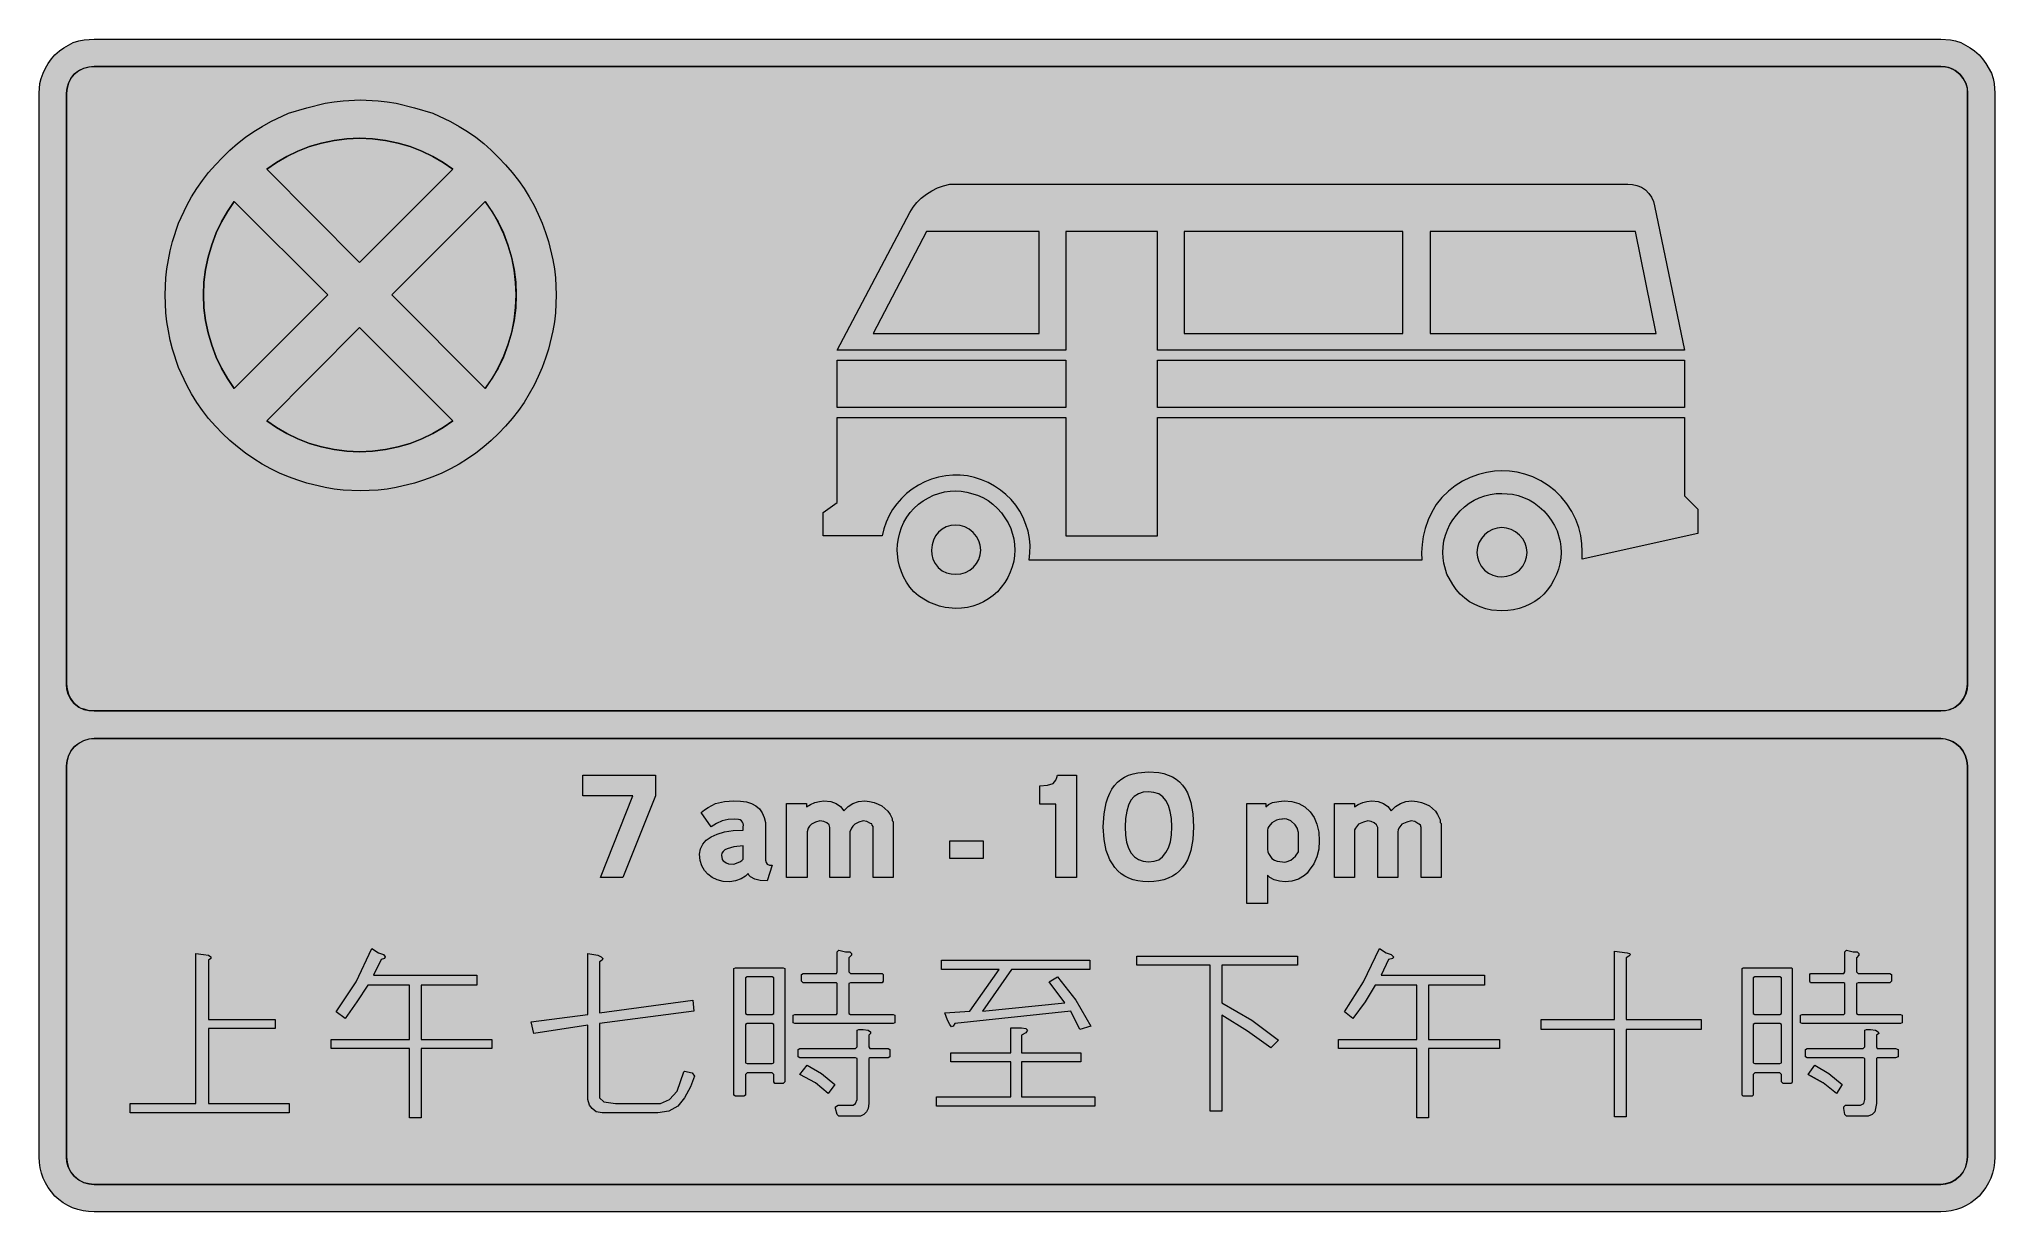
# Model space of a CAD drawing. Header units: metres. Extents: x 74 to 496, y 9 to 263.
import ezdxf

# ---------------------------------------------------------------- set-up
doc = ezdxf.new("R2010")
doc.units = ezdxf.units.M
for name, color, linetype, true_color in [('FILL_BLACK_000000', 7, 'Continuous', 0x000000), ('FILL_PINK_E1E1E1', 7, 'Continuous', 0xe1e1e1), ('FILL_WHITE_FFFFFF', 7, 'Continuous', 0xffffff), ('FILL_YELLOW_FFFF00', 7, 'Continuous', 0xffff00), ('STROKE_BLACK_000000', 7, 'Continuous', 0x000000)]:
    doc.layers.add(name, color=color, linetype=linetype, true_color=true_color)

msp = doc.modelspace()

# ---------------------------------------------------------------- hatches: boundary and pattern name
at = {"layer": 'FILL_BLACK_000000', "true_color": 0x000000}
h = msp.add_hatch(color=7, dxfattribs=at)
h.dxf.hatch_style = 1
h.paths.add_polyline_path([(74.52, 255.24), (74.99, 256.31), (75.58, 257.35), (76.27, 258.33), (77.04, 259.2), (77.99, 260.05), (78.95, 260.75), (81, 261.9), (82.18, 262.24), (83.32, 262.46), (85.5, 262.62), (484.02, 262.62), (486.11, 262.46), (487.23, 262.24), (488.34, 261.9), (490.39, 260.75), (491.35, 260.05), (492.3, 259.2), (493.08, 258.33), (493.78, 257.35), (495, 255.24), (495.34, 254.13), (495.56, 253.01), (495.72, 250.92), (495.72, 21.24), (495.66, 20.04), (495.49, 18.88), (495.21, 17.76), (494.82, 16.67), (494.33, 15.63), (493.75, 14.63), (492.3, 12.78), (491.45, 12.01), (490.53, 11.33), (489.54, 10.75), (488.5, 10.26), (487.42, 9.87), (486.3, 9.59), (485.17, 9.42), (484.02, 9.36), (85.5, 9.36), (84.29, 9.42), (83.11, 9.59), (81.97, 9.87), (80.86, 10.26), (79.81, 10.75), (78.82, 11.33), (77.89, 12.01), (77.04, 12.78), (75.59, 14.63), (75.01, 15.63), (74.52, 16.67), (74.13, 17.76), (73.85, 18.88), (73.68, 20.04), (73.62, 21.24), (73.62, 250.92), (73.8, 253.01), (74.08, 254.13), (74.52, 255.24)])
h.paths.add_polyline_path([(486.09, 117.88), (487.16, 118.38), (488.16, 119.16), (488.87, 120.14), (489.37, 121.16), (489.68, 122.22), (489.78, 123.3), (489.78, 250.92), (489.78, 250.99), (489.78, 251.1), (489.78, 251.46), (489.78, 252), (489.42, 253.08), (488.86, 254.14), (488.16, 255.06), (487.16, 255.84), (486.09, 256.34), (485.02, 256.6), (484.02, 256.68), (85.5, 256.68), (84.32, 256.58), (83.2, 256.27), (82.16, 255.77), (81.18, 255.06), (80.47, 254.16), (79.96, 253.12), (79.66, 252.02), (79.56, 250.92), (79.56, 123.3), (79.66, 122.22), (79.96, 121.16), (80.47, 120.14), (81.18, 119.16), (82.18, 118.38), (83.27, 117.88), (84.39, 117.62), (85.5, 117.54), (484.02, 117.54), (485.02, 117.62), (486.09, 117.88)], flags=16)
h.paths.add_polyline_path([(84.32, 111.47), (83.2, 111.1), (82.16, 110.54), (81.18, 109.8), (80.47, 108.93), (79.96, 107.93), (79.66, 106.84), (79.56, 105.66), (79.56, 21.24), (79.66, 20.06), (79.96, 18.97), (80.47, 17.97), (81.18, 17.1), (82.16, 16.29), (83.2, 15.73), (84.32, 15.4), (85.5, 15.3), (484.02, 15.3), (485.12, 15.4), (486.22, 15.73), (487.26, 16.29), (488.16, 17.1), (488.87, 17.97), (489.37, 18.97), (489.68, 20.06), (489.78, 21.24), (489.78, 105.66), (489.68, 106.74), (489.37, 107.8), (488.87, 108.82), (488.16, 109.8), (487.17, 110.56), (486.69, 110.86), (486.18, 111.06), (485.03, 111.46), (484.02, 111.6), (85.5, 111.6), (84.32, 111.47)], flags=16)
h = msp.add_hatch(color=7, dxfattribs=at)
h.dxf.hatch_style = 1
h.paths.add_polyline_path([(182.91, 193.7), (182.16, 191.7), (181.36, 189.76), (180.44, 187.86), (179.42, 186), (178.29, 184.18), (177.06, 182.42), (175.73, 180.71), (174.31, 179.07), (172.8, 177.48), (171.21, 175.97), (169.57, 174.55), (167.86, 173.22), (166.1, 171.99), (164.28, 170.86), (162.42, 169.84), (160.52, 168.92), (158.58, 168.12), (156.58, 167.37), (154.62, 166.75), (150.66, 165.78), (148.74, 165.44), (146.79, 165.22), (142.92, 165.06), (139.21, 165.22), (137.28, 165.44), (135.36, 165.78), (131.4, 166.75), (129.44, 167.37), (127.44, 168.12), (125.5, 168.92), (123.6, 169.84), (121.74, 170.86), (119.93, 171.99), (118.16, 173.22), (116.45, 174.55), (114.81, 175.97), (113.22, 177.48), (111.66, 179.07), (110.21, 180.71), (108.87, 182.42), (107.64, 184.18), (106.51, 186), (105.47, 187.86), (103.68, 191.7), (102.4, 195.66), (101.88, 197.62), (101.52, 199.62), (101.18, 201.54), (100.96, 203.49), (100.8, 207.36), (100.96, 211.07), (101.18, 213), (101.52, 214.92), (101.88, 216.92), (102.4, 218.88), (103.68, 222.84), (105.47, 226.68), (106.51, 228.54), (107.64, 230.35), (108.87, 232.12), (110.21, 233.83), (111.66, 235.47), (113.22, 237.06), (114.81, 238.62), (116.45, 240.07), (118.16, 241.41), (119.93, 242.64), (121.74, 243.77), (123.6, 244.81), (127.44, 246.6), (131.4, 247.81), (135.36, 248.76), (137.28, 249.1), (139.21, 249.32), (142.92, 249.48), (146.79, 249.32), (148.74, 249.1), (150.66, 248.76), (154.62, 247.81), (158.58, 246.6), (162.42, 244.81), (164.28, 243.77), (166.1, 242.64), (167.86, 241.41), (169.57, 240.07), (171.21, 238.62), (172.8, 237.06), (174.31, 235.47), (175.73, 233.83), (177.06, 232.12), (178.29, 230.35), (179.42, 228.54), (180.44, 226.68), (181.36, 224.78), (182.16, 222.84), (182.91, 220.84), (183.53, 218.88), (184.5, 214.92), (184.84, 213), (185.06, 211.07), (185.22, 207.36), (185.06, 203.49), (184.84, 201.54), (184.5, 199.62), (183.53, 195.66), (182.91, 193.7)])
h.paths.add_polyline_path([(156.22, 238.39), (153.72, 239.4), (151.09, 240.14), (148.37, 240.7), (145.57, 241.07), (142.74, 241.2), (140.01, 241.07), (137.27, 240.7), (134.56, 240.14), (131.94, 239.4), (129.44, 238.39), (127.08, 237.24), (124.85, 235.96), (122.76, 234.54), (142.74, 214.38), (162.9, 234.54), (160.81, 235.96), (158.58, 237.24), (156.22, 238.39)], flags=16)
h.paths.add_polyline_path([(110.88, 218.16), (110.07, 215.56), (109.51, 212.89), (109.18, 210.16), (109.08, 207.36), (109.18, 204.56), (109.51, 201.82), (110.07, 199.16), (110.88, 196.56), (111.82, 193.96), (112.97, 191.54), (114.3, 189.3), (115.74, 187.2), (135.9, 207.36), (115.74, 227.52), (114.3, 225.42), (112.97, 223.18), (111.82, 220.76), (110.88, 218.16)], flags=16)
h.paths.add_polyline_path([(171.45, 189.42), (172.78, 191.77), (173.93, 194.21), (174.87, 196.74), (175.61, 199.34), (176.15, 201.98), (176.47, 204.66), (176.58, 207.36), (176.47, 210.06), (176.15, 212.74), (175.61, 215.38), (174.87, 217.98), (173.93, 220.51), (172.78, 222.95), (171.45, 225.3), (169.92, 227.52), (149.76, 207.36), (169.92, 187.2), (171.45, 189.42)], flags=16)
h.paths.add_polyline_path([(122.76, 180.18), (124.85, 178.76), (127.08, 177.48), (129.44, 176.33), (131.94, 175.32), (134.56, 174.58), (137.27, 174.01), (140.01, 173.65), (142.74, 173.52), (145.57, 173.65), (148.37, 174.01), (151.09, 174.58), (153.72, 175.32), (156.22, 176.33), (158.58, 177.48), (160.81, 178.76), (162.9, 180.18), (142.74, 200.34), (122.76, 180.18)], flags=16)
h = msp.add_hatch(color=7, dxfattribs=at)
h.dxf.hatch_style = 1
h.paths.add_polyline_path([(262.25, 226.33), (263.07, 227.36), (264.02, 228.29), (265.14, 229.14), (266.28, 229.88), (267.52, 230.49), (268.84, 230.96), (270.18, 231.3), (416.52, 231.3), (417.49, 231.23), (418.48, 231.01), (419.43, 230.62), (420.3, 230.04), (421.04, 229.3), (421.63, 228.46), (422.05, 227.56), (422.28, 226.62), (428.76, 195.48), (315, 195.48), (315, 221.04), (295.2, 221.04), (295.2, 195.48), (245.88, 195.48), (261.54, 225.18), (262.25, 226.33)])
h.paths.add_polyline_path([(289.44, 221.04), (265.14, 221.04), (253.62, 199.08), (289.44, 199.08), (289.44, 221.04)], flags=16)
h.paths.add_polyline_path([(320.76, 221.04), (320.76, 199.08), (367.92, 199.08), (367.92, 221.04), (320.76, 221.04)], flags=16)
h.paths.add_polyline_path([(418.14, 221.04), (373.86, 221.04), (373.86, 199.08), (374.22, 199.08), (422.64, 199.08), (418.14, 221.04)], flags=16)
h = msp.add_hatch(color=7, dxfattribs=at)
h.dxf.hatch_style = 1
h.paths.add_polyline_path([(295.2, 193.32), (295.2, 183.06), (245.88, 183.06), (245.88, 193.32), (295.2, 193.32)])
h = msp.add_hatch(color=7, dxfattribs=at)
h.dxf.hatch_style = 1
h.paths.add_polyline_path([(428.76, 193.32), (428.76, 183.06), (315, 183.06), (315, 193.32), (428.76, 193.32)])
h = msp.add_hatch(color=7, dxfattribs=at)
h.dxf.hatch_style = 1
h.paths.add_polyline_path([(287.47, 151.68), (287.49, 153.24), (287.35, 154.8), (287.05, 156.33), (286.61, 157.83), (286.01, 159.28), (285.28, 160.68), (284.4, 162), (283.4, 163.17), (282.29, 164.25), (281.08, 165.23), (279.79, 166.09), (278.42, 166.84), (276.98, 167.47), (275.49, 167.96), (273.96, 168.3), (272.4, 168.43), (270.84, 168.43), (269.28, 168.29), (267.75, 168.01), (266.25, 167.58), (264.8, 167.01), (263.4, 166.29), (262.08, 165.42), (260.85, 164.48), (259.73, 163.44), (258.72, 162.29), (257.83, 161.05), (257.06, 159.73), (256.44, 158.33), (255.94, 156.87), (255.6, 155.34), (242.82, 155.34), (242.82, 160.38), (245.88, 162.54), (245.88, 180.9), (295.2, 180.9), (295.2, 155.34), (315, 155.34), (315, 180.9), (428.76, 180.9), (428.76, 163.98), (431.64, 161.1), (431.64, 155.88), (406.62, 150.3), (406.68, 151.95), (406.6, 153.65), (406.34, 155.39), (405.9, 157.14), (405.26, 158.89), (404.41, 160.6), (403.37, 162.25), (402.12, 163.8), (400.81, 165.08), (399.33, 166.23), (397.72, 167.24), (396, 168.12), (394.28, 168.7), (392.6, 169.09), (390.96, 169.31), (389.34, 169.38), (387.69, 169.31), (385.99, 169.06), (384.25, 168.62), (382.5, 167.94), (380.81, 167.16), (379.24, 166.18), (377.77, 165), (376.38, 163.62), (375.16, 162.1), (374.17, 160.49), (373.39, 158.79), (372.78, 156.96), (372.34, 155.21), (372.08, 153.47), (372, 151.77), (372.06, 150.12), (287.28, 150.12), (287.47, 151.68)])
h = msp.add_hatch(color=7, dxfattribs=at)
h.dxf.hatch_style = 1
h.paths.add_polyline_path([(283.96, 149.86), (283.64, 148.67), (283.21, 147.51), (282.66, 146.38), (282.02, 145.29), (281.27, 144.26), (280.44, 143.28), (279.52, 142.45), (278.53, 141.73), (277.47, 141.11), (276.35, 140.6), (275.17, 140.2), (273.96, 139.91), (272.71, 139.74), (271.44, 139.68), (269.17, 139.86), (267.97, 140.14), (266.76, 140.58), (265.65, 141.05), (264.53, 141.66), (263.44, 142.4), (262.44, 143.28), (261.56, 144.28), (260.82, 145.37), (260.21, 146.49), (259.74, 147.6), (259.3, 148.81), (259.02, 150.01), (258.84, 152.28), (258.9, 153.55), (259.07, 154.8), (259.36, 156.01), (259.76, 157.18), (260.27, 158.31), (260.89, 159.37), (261.61, 160.36), (262.44, 161.28), (263.42, 162.17), (264.45, 162.93), (265.54, 163.58), (266.67, 164.11), (267.83, 164.53), (269.02, 164.82), (270.23, 165), (271.44, 165.06), (272.65, 165), (273.85, 164.81), (276.12, 164.16), (277.3, 163.66), (278.42, 162.99), (279.46, 162.19), (280.44, 161.28), (281.32, 160.3), (282.08, 159.25), (282.74, 158.14), (283.32, 156.96), (283.97, 154.69), (284.16, 153.49), (284.22, 152.28), (284.15, 151.07), (283.96, 149.86)])
h.paths.add_polyline_path([(276.44, 154.3), (275.93, 155.22), (275.22, 156.06), (274.35, 156.77), (273.4, 157.27), (272.41, 157.58), (271.44, 157.68), (270.39, 157.57), (269.41, 157.27), (268.52, 156.78), (267.75, 156.13), (267.11, 155.33), (266.63, 154.41), (266.33, 153.39), (266.22, 152.28), (266.29, 151.31), (266.54, 150.32), (266.98, 149.37), (267.66, 148.5), (268.53, 147.82), (269.48, 147.37), (270.47, 147.13), (271.44, 147.06), (272.55, 147.17), (273.57, 147.47), (274.49, 147.95), (275.29, 148.59), (275.94, 149.36), (276.43, 150.25), (276.73, 151.23), (276.84, 152.28), (276.74, 153.33), (276.44, 154.3)], flags=16)
h = msp.add_hatch(color=7, dxfattribs=at)
h.dxf.hatch_style = 1
h.paths.add_polyline_path([(401.86, 149.32), (401.54, 148.13), (401.11, 146.97), (400.56, 145.84), (399.92, 144.75), (399.17, 143.72), (398.34, 142.74), (397.42, 141.91), (396.43, 141.19), (395.37, 140.57), (394.24, 140.06), (393.07, 139.66), (391.86, 139.37), (390.61, 139.2), (389.34, 139.14), (387.07, 139.32), (385.87, 139.6), (384.66, 140.04), (383.48, 140.51), (382.36, 141.12), (381.32, 141.86), (380.34, 142.74), (379.46, 143.74), (378.7, 144.83), (377.46, 147.06), (376.81, 149.47), (376.62, 150.63), (376.56, 151.74), (376.63, 153.01), (376.82, 154.26), (377.14, 155.47), (377.57, 156.64), (378.12, 157.77), (378.76, 158.83), (379.51, 159.82), (380.34, 160.74), (381.26, 161.63), (382.25, 162.39), (383.31, 163.04), (384.43, 163.57), (385.61, 163.99), (386.82, 164.28), (388.07, 164.46), (389.34, 164.52), (391.61, 164.34), (392.81, 164.06), (394.02, 163.62), (395.2, 163.12), (396.31, 162.45), (397.36, 161.65), (398.34, 160.74), (399.22, 159.76), (399.98, 158.71), (400.64, 157.6), (401.22, 156.42), (401.87, 154.15), (402.06, 152.95), (402.12, 151.74), (402.05, 150.53), (401.86, 149.32)])
h.paths.add_polyline_path([(394.33, 153.76), (393.83, 154.68), (393.12, 155.52), (392.25, 156.23), (391.3, 156.73), (390.31, 157.04), (389.34, 157.14), (388.28, 157.03), (387.28, 156.73), (386.37, 156.24), (385.56, 155.59), (384.89, 154.79), (384.38, 153.87), (384.05, 152.85), (383.94, 151.74), (384.04, 150.77), (384.34, 149.78), (384.85, 148.83), (385.56, 147.96), (386.43, 147.28), (387.38, 146.83), (388.37, 146.59), (389.34, 146.52), (390.39, 146.62), (391.36, 146.9), (392.28, 147.36), (393.12, 147.96), (393.83, 148.83), (394.33, 149.78), (394.64, 150.77), (394.74, 151.74), (394.64, 152.79), (394.33, 153.76)], flags=16)
h = msp.add_hatch(color=7, dxfattribs=at)
h.dxf.hatch_style = 1
h.paths.add_polyline_path([(199.62, 81.54), (194.76, 81.54), (201.78, 99.18), (190.98, 99.18), (190.98, 103.68), (206.64, 103.68), (206.64, 99.18), (199.62, 81.54)])
h = msp.add_hatch(color=7, dxfattribs=at)
h.dxf.hatch_style = 1
h.paths.add_polyline_path([(297.54, 81.54), (293.04, 81.54), (293.04, 97.38), (289.62, 97.38), (289.62, 101.34), (291.24, 101.52), (292.5, 101.88), (293.04, 102.6), (293.29, 103.14), (293.4, 103.68), (297.54, 103.68), (297.54, 81.54)])
h = msp.add_hatch(color=7, dxfattribs=at)
h.dxf.hatch_style = 1
h.paths.add_polyline_path([(322.18, 87.37), (321.85, 86.32), (321.45, 85.36), (320.97, 84.49), (320.4, 83.7), (319.75, 83), (319.02, 82.39), (318.21, 81.86), (317.32, 81.43), (316.35, 81.09), (315.31, 80.84), (314.2, 80.69), (313.02, 80.64), (311.85, 80.69), (310.76, 80.84), (309.75, 81.09), (308.81, 81.43), (307.96, 81.86), (307.17, 82.39), (306.46, 83), (305.82, 83.7), (305.25, 84.49), (304.74, 85.36), (304.31, 86.32), (303.95, 87.37), (303.47, 89.75), (303.3, 92.52), (303.45, 95.3), (303.91, 97.72), (304.25, 98.78), (304.67, 99.76), (305.16, 100.64), (305.73, 101.43), (306.38, 102.13), (307.1, 102.73), (307.89, 103.24), (308.77, 103.66), (309.72, 103.98), (310.74, 104.21), (313.02, 104.4), (315.31, 104.23), (316.35, 104.01), (317.32, 103.7), (318.21, 103.3), (319.02, 102.81), (319.75, 102.21), (320.4, 101.52), (320.97, 100.73), (321.45, 99.84), (321.85, 98.85), (322.18, 97.76), (322.6, 95.32), (322.74, 92.52), (322.6, 89.75), (322.18, 87.37)])
h.paths.add_polyline_path([(308.31, 89.21), (308.72, 87.91), (309.28, 86.85), (310, 86.02), (310.87, 85.43), (311.87, 85.08), (313.02, 84.96), (314.24, 85.07), (315.25, 85.41), (316.08, 86.02), (316.8, 86.94), (317.38, 87.99), (317.77, 89.26), (317.99, 90.76), (318.06, 92.52), (317.98, 94.29), (317.75, 95.83), (317.37, 97.13), (316.82, 98.19), (316.12, 99.02), (315.25, 99.61), (314.22, 99.96), (313.02, 100.08), (311.87, 99.98), (310.86, 99.65), (309.98, 99.09), (309.24, 98.28), (308.74, 97.2), (308.34, 95.87), (308.08, 94.31), (307.98, 92.52), (308.06, 90.75), (308.31, 89.21)], flags=16)
h = msp.add_hatch(color=7, dxfattribs=at)
h.dxf.hatch_style = 1
h.paths.add_polyline_path([(219.98, 81.04), (218.89, 81.55), (217.98, 82.26), (217.24, 83.06), (216.67, 84.08), (216.31, 85.27), (216.18, 86.58), (216.35, 87.73), (216.83, 88.74), (217.62, 89.62), (218.7, 90.36), (219.95, 90.96), (221.51, 91.42), (223.38, 91.7), (225.54, 91.8), (225.54, 92.52), (225.61, 92.88), (225.54, 93.24), (225.43, 93.51), (225.18, 93.78), (224.9, 93.99), (224.59, 94.09), (223.74, 94.14), (222.32, 94.11), (221.02, 93.8), (219.82, 93.25), (218.7, 92.52), (216.54, 95.58), (217.25, 96.19), (218, 96.7), (219.6, 97.56), (221.51, 97.96), (223.56, 98.1), (225.02, 98.08), (226.3, 97.9), (227.4, 97.55), (228.33, 97.04), (229.09, 96.37), (229.69, 95.54), (230.12, 94.56), (230.4, 93.42), (230.4, 85.32), (230.51, 84.8), (230.76, 84.42), (231.23, 84.26), (231.84, 84.24), (230.76, 80.82), (229.27, 80.93), (228.06, 81.18), (227.14, 81.74), (226.82, 82.07), (226.62, 82.44), (226.08, 81.85), (225.11, 81.27), (223.91, 80.82), (222.66, 80.64), (221.25, 80.74), (219.98, 81.04)])
h.paths.add_polyline_path([(222.12, 87.79), (221.61, 87.53), (221.24, 87.22), (220.99, 86.84), (220.86, 86.4), (221.02, 85.48), (221.24, 85.16), (221.58, 84.96), (221.91, 84.72), (222.37, 84.55), (223.56, 84.42), (224.82, 84.96), (225.31, 85.23), (225.54, 85.5), (225.54, 88.38), (223.54, 88.17), (222.12, 87.79)], flags=16)
h = msp.add_hatch(color=7, dxfattribs=at)
h.dxf.hatch_style = 1
h.paths.add_polyline_path([(253.81, 97.76), (254.68, 97.44), (255.47, 97.02), (256.17, 96.5), (256.78, 95.87), (257.31, 95.15), (257.76, 94.32), (257.76, 93.78), (257.85, 93.76), (257.94, 93.6), (257.94, 93.49), (257.94, 93.42), (257.94, 93.06), (257.94, 81.54), (253.62, 81.54), (253.62, 92.34), (253.6, 92.61), (253.44, 92.88), (253.33, 93.13), (253.08, 93.24), (252.27, 93.64), (251.46, 93.78), (250.56, 93.55), (249.66, 93.06), (249.21, 92.65), (248.92, 92.25), (248.58, 91.44), (248.58, 81.54), (244.26, 81.54), (244.26, 92.34), (244.1, 92.94), (243.65, 93.4), (242.97, 93.68), (242.1, 93.78), (241.2, 93.55), (240.3, 93.06), (239.86, 92.65), (239.58, 92.25), (239.4, 91.44), (239.4, 81.54), (234.9, 81.54), (234.9, 97.56), (239.22, 97.56), (239.22, 96.84), (240.12, 97.36), (241.02, 97.74), (242.01, 97.99), (243, 98.1), (244.46, 97.96), (245.63, 97.56), (246.57, 96.88), (247.32, 95.94), (248.2, 96.88), (249.23, 97.56), (250.43, 97.96), (251.82, 98.1), (252.86, 97.98), (253.81, 97.76)])
h = msp.add_hatch(color=7, dxfattribs=at)
h.dxf.hatch_style = 1
h.paths.add_polyline_path([(349.38, 86.04), (348.71, 84.5), (347.76, 83.16), (347.26, 82.53), (346.69, 82.01), (345.42, 81.22), (344.01, 80.78), (342.54, 80.64), (341.32, 80.76), (340.18, 81.09), (339.27, 81.55), (338.76, 82.08), (338.76, 75.96), (334.26, 75.96), (334.26, 97.56), (338.4, 97.56), (338.4, 96.84), (338.92, 97.36), (339.84, 97.74), (341.17, 97.99), (342.36, 98.1), (344.02, 97.96), (345.49, 97.54), (346.79, 96.81), (347.94, 95.76), (348.78, 94.55), (349.4, 93.08), (349.79, 91.38), (349.92, 89.46), (349.79, 87.72), (349.38, 86.04)])
h.paths.add_polyline_path([(342.77, 84.94), (343.8, 85.32), (344.75, 86.15), (345.42, 87.12), (345.42, 91.26), (345.24, 91.98), (345.24, 92.16), (344.72, 92.97), (343.8, 93.78), (342.9, 94.16), (342.43, 94.21), (342, 94.14), (341.82, 94.14), (341.22, 94.08), (340.66, 93.93), (339.68, 93.37), (339.01, 92.62), (338.83, 92.21), (338.76, 91.8), (338.76, 87.66), (338.78, 87.14), (338.94, 86.76), (339.66, 85.68), (340.23, 85.34), (340.83, 85.12), (342, 84.96), (342.33, 84.89), (342.77, 84.94)], flags=16)
h = msp.add_hatch(color=7, dxfattribs=at)
h.dxf.hatch_style = 1
h.paths.add_polyline_path([(367.74, 93.06), (367.09, 92.25), (366.9, 91.84), (366.84, 91.44), (366.84, 81.54), (362.52, 81.54), (362.52, 92.34), (362.26, 92.94), (361.78, 93.4), (361.13, 93.68), (360.36, 93.78), (359.44, 93.55), (358.38, 93.06), (357.73, 92.25), (357.54, 91.84), (357.48, 91.44), (357.48, 81.54), (353.16, 81.54), (353.16, 97.56), (357.48, 97.56), (357.48, 96.84), (358.31, 97.36), (359.28, 97.74), (360.2, 97.99), (361.26, 98.1), (362.64, 97.96), (363.8, 97.56), (364.73, 96.88), (365.4, 95.94), (366.38, 96.88), (367.45, 97.56), (368.61, 97.96), (369.9, 98.1), (371, 97.98), (371.99, 97.76), (372.89, 97.44), (373.68, 97.02), (374.37, 96.5), (374.96, 95.87), (375.45, 95.15), (375.84, 94.32), (376, 94.05), (376.02, 93.78), (376.02, 93.6), (376.02, 93.42), (376.18, 93.24), (376.2, 93.06), (376.2, 81.54), (371.88, 81.54), (371.88, 92.34), (371.72, 92.86), (371.5, 93.07), (371.16, 93.24), (370.51, 93.64), (369.72, 93.78), (368.8, 93.55), (367.74, 93.06)])
h = msp.add_hatch(color=7, dxfattribs=at)
h.dxf.hatch_style = 1
h.paths.add_polyline_path([(277.38, 89.46), (277.38, 85.68), (270.18, 85.68), (270.18, 89.46), (277.38, 89.46)])
h = msp.add_hatch(color=7, dxfattribs=at)
h.dxf.hatch_style = 1
h.paths.add_polyline_path([(93.24, 32.76), (107.46, 32.76), (107.46, 65.16), (109.08, 64.98), (110.16, 64.8), (110.7, 64.44), (110.7, 64.08), (110.16, 63.72), (110.16, 50.94), (124.56, 50.94), (124.56, 48.96), (110.16, 48.96), (110.16, 32.76), (127.62, 32.76), (127.62, 30.78), (93.24, 30.78), (93.24, 32.76)])
h = msp.add_hatch(color=7, dxfattribs=at)
h.dxf.hatch_style = 1
h.paths.add_polyline_path([(136.62, 44.64), (136.62, 46.62), (153.54, 46.62), (153.54, 58.32), (144.54, 58.32), (142.2, 54.72), (139.68, 51.12), (137.7, 52.56), (142.02, 59.04), (145.44, 66.24), (146.88, 65.34), (147.96, 64.98), (148.32, 64.44), (148.14, 64.08), (147.42, 63.9), (145.8, 60.48), (168.12, 60.48), (168.12, 58.32), (156.06, 58.32), (156.06, 46.62), (171.36, 46.62), (171.36, 44.64), (156.06, 44.64), (156.06, 29.7), (153.54, 29.7), (153.54, 44.64), (136.62, 44.64)])
h = msp.add_hatch(color=7, dxfattribs=at)
h.dxf.hatch_style = 1
h.paths.add_polyline_path([(193.86, 30.96), (192.96, 31.68), (192.42, 32.4), (192.06, 33.66), (192.06, 49.68), (180.36, 47.88), (179.82, 50.4), (192.06, 52.02), (192.06, 65.16), (194.22, 64.8), (194.94, 64.44), (195.3, 64.08), (195.12, 63.72), (194.58, 63.36), (194.58, 52.38), (214.74, 55.08), (214.92, 52.74), (194.58, 50.04), (194.58, 34.02), (195.48, 33.12), (198, 32.76), (207.72, 32.76), (209.7, 33.66), (211.32, 35.46), (212.76, 39.6), (212.94, 39.78), (214.56, 39.42), (215.1, 38.7), (214.2, 36.36), (212.94, 34.02), (211.5, 32.22), (209.52, 31.14), (207.18, 30.78), (195.12, 30.78), (193.86, 30.96)])
h = msp.add_hatch(color=7, dxfattribs=at)
h.dxf.hatch_style = 1
h.paths.add_polyline_path([(257.94, 52.02), (258.3, 51.84), (258.3, 50.22), (257.94, 50.04), (236.7, 50.04), (236.34, 50.22), (236.34, 51.84), (236.7, 52.02), (245.7, 52.02), (245.88, 52.2), (245.88, 58.68), (245.7, 58.86), (238.5, 58.86), (238.14, 59.22), (238.14, 60.66), (238.5, 60.84), (245.7, 60.84), (245.88, 61.2), (245.88, 65.52), (246.24, 65.88), (247.68, 65.52), (248.58, 65.52), (248.94, 65.16), (248.94, 64.8), (248.4, 64.26), (248.4, 61.2), (248.76, 60.84), (255.6, 60.84), (255.78, 60.66), (255.78, 59.22), (255.6, 58.86), (248.76, 58.86), (248.4, 58.68), (248.4, 52.2), (248.76, 52.02), (257.94, 52.02)])
h = msp.add_hatch(color=7, dxfattribs=at)
h.dxf.hatch_style = 1
h.paths.add_polyline_path([(300.42, 61.74), (283.5, 61.74), (277.2, 52.74), (295.02, 54.54), (291.6, 59.04), (293.4, 60.12), (297.36, 55.08), (300.6, 49.5), (298.26, 48.78), (296.28, 52.74), (271.26, 50.04), (270.9, 49.5), (270.54, 49.32), (270.18, 49.86), (269.64, 50.76), (269.1, 52.38), (274.5, 52.74), (280.8, 61.74), (268.38, 61.74), (268.38, 63.72), (300.42, 63.72), (300.42, 61.74)])
h = msp.add_hatch(color=7, dxfattribs=at)
h.dxf.hatch_style = 1
h.paths.add_polyline_path([(326.34, 62.64), (310.5, 62.64), (310.5, 64.62), (345.24, 64.62), (345.24, 62.64), (328.86, 62.64), (328.86, 54.54), (335.34, 50.76), (341.1, 46.44), (339.48, 44.82), (334.44, 48.42), (328.86, 51.84), (328.86, 31.14), (326.34, 31.14), (326.34, 62.64)])
h = msp.add_hatch(color=7, dxfattribs=at)
h.dxf.hatch_style = 1
h.paths.add_polyline_path([(364.32, 65.34), (365.4, 64.98), (365.94, 64.44), (365.76, 64.08), (364.86, 63.9), (363.24, 60.48), (385.56, 60.48), (385.56, 58.32), (373.5, 58.32), (373.5, 46.62), (388.8, 46.62), (388.8, 44.64), (373.5, 44.64), (373.5, 29.7), (370.98, 29.7), (370.98, 44.64), (354.06, 44.64), (354.06, 46.62), (370.98, 46.62), (370.98, 58.32), (361.98, 58.32), (359.82, 54.72), (357.12, 51.12), (355.32, 52.56), (359.46, 59.04), (362.88, 66.24), (364.32, 65.34)])
h = msp.add_hatch(color=7, dxfattribs=at)
h.dxf.hatch_style = 1
h.paths.add_polyline_path([(416.34, 65.34), (416.88, 65.16), (417.06, 64.98), (416.7, 64.62), (416.16, 64.26), (416.16, 50.94), (432.36, 50.94), (432.36, 48.78), (416.16, 48.78), (416.16, 29.88), (413.64, 29.88), (413.64, 48.78), (397.8, 48.78), (397.8, 50.94), (413.64, 50.94), (413.64, 65.7), (416.34, 65.34)])
h = msp.add_hatch(color=7, dxfattribs=at)
h.dxf.hatch_style = 1
h.paths.add_polyline_path([(454.14, 50.04), (453.78, 50.22), (453.78, 51.84), (454.14, 52.02), (463.14, 52.02), (463.32, 52.2), (463.32, 58.68), (463.14, 58.86), (455.94, 58.86), (455.76, 59.22), (455.76, 60.66), (455.94, 60.84), (463.14, 60.84), (463.32, 61.2), (463.32, 65.52), (463.68, 65.88), (465.12, 65.52), (466.02, 65.52), (466.38, 65.16), (466.38, 64.8), (465.84, 64.26), (465.84, 61.2), (466.2, 60.84), (473.04, 60.84), (473.4, 60.66), (473.4, 59.22), (473.04, 58.86), (466.2, 58.86), (465.84, 58.68), (465.84, 52.2), (466.2, 52.02), (475.38, 52.02), (475.74, 51.84), (475.74, 50.22), (475.38, 50.04), (454.14, 50.04)])
h = msp.add_hatch(color=7, dxfattribs=at)
h.dxf.hatch_style = 1
h.paths.add_polyline_path([(232.38, 37.08), (232.2, 37.44), (232.2, 39.06), (231.84, 39.42), (226.44, 39.42), (226.08, 39.06), (226.08, 34.56), (225.72, 34.38), (223.92, 34.38), (223.56, 34.56), (223.56, 61.92), (223.92, 62.1), (234.18, 62.1), (234.54, 61.92), (234.54, 37.44), (234.18, 37.08), (232.38, 37.08)])
h.paths.add_polyline_path([(232.2, 49.86), (231.84, 50.04), (226.44, 50.04), (226.08, 49.86), (226.08, 41.58), (226.44, 41.4), (231.84, 41.4), (232.2, 41.58), (232.2, 49.86)], flags=16)
h.paths.add_polyline_path([(232.2, 52.2), (232.2, 59.94), (231.84, 60.12), (226.44, 60.12), (226.08, 59.94), (226.08, 52.2), (226.44, 52.02), (231.84, 52.02), (232.2, 52.2)], flags=16)
h = msp.add_hatch(color=7, dxfattribs=at)
h.dxf.hatch_style = 1
h.paths.add_polyline_path([(450, 37.08), (449.64, 37.44), (449.64, 39.06), (449.28, 39.42), (443.88, 39.42), (443.52, 39.06), (443.52, 34.56), (443.34, 34.38), (441.36, 34.38), (441.18, 34.56), (441.18, 61.92), (441.36, 62.1), (451.8, 62.1), (451.98, 61.92), (451.98, 37.44), (451.8, 37.08), (450, 37.08)])
h.paths.add_polyline_path([(449.28, 50.04), (443.88, 50.04), (443.52, 49.86), (443.52, 41.58), (443.88, 41.4), (449.28, 41.4), (449.64, 41.58), (449.64, 49.86), (449.28, 50.04)], flags=16)
h.paths.add_polyline_path([(449.64, 52.2), (449.64, 59.94), (449.28, 60.12), (443.88, 60.12), (443.52, 59.94), (443.52, 52.2), (443.88, 52.02), (449.28, 52.02), (449.64, 52.2)], flags=16)
h = msp.add_hatch(color=7, dxfattribs=at)
h.dxf.hatch_style = 1
h.paths.add_polyline_path([(249.84, 42.66), (237.78, 42.66), (237.42, 42.84), (237.42, 44.46), (237.78, 44.64), (249.84, 44.64), (250.2, 45), (250.2, 48.6), (250.56, 48.78), (251.46, 48.78), (252.54, 48.6), (253.08, 48.24), (253.08, 47.88), (252.72, 47.52), (252.72, 45), (252.9, 44.64), (256.86, 44.64), (257.22, 44.46), (257.22, 42.84), (256.86, 42.66), (252.9, 42.66), (252.72, 42.48), (252.72, 32.76), (252.54, 31.68), (252.18, 30.96), (251.64, 30.42), (250.92, 30.06), (246.24, 30.06), (245.88, 30.42), (245.52, 31.68), (245.52, 32.04), (246.06, 32.4), (249.3, 32.4), (249.84, 32.76), (250.2, 33.66), (250.2, 42.48), (249.84, 42.66)])
h = msp.add_hatch(color=7, dxfattribs=at)
h.dxf.hatch_style = 1
h.paths.add_polyline_path([(267.3, 34.2), (283.32, 34.2), (283.32, 41.76), (270.36, 41.76), (270.36, 43.74), (283.32, 43.74), (283.32, 49.14), (285.66, 49.14), (286.56, 48.96), (286.92, 48.6), (286.56, 48.06), (285.66, 47.52), (285.66, 43.74), (298.44, 43.74), (298.44, 41.76), (285.66, 41.76), (285.66, 34.2), (301.5, 34.2), (301.5, 32.22), (267.3, 32.22), (267.3, 34.2)])
h = msp.add_hatch(color=7, dxfattribs=at)
h.dxf.hatch_style = 1
h.paths.add_polyline_path([(467.28, 44.64), (467.64, 45), (467.64, 48.6), (468, 48.78), (468.9, 48.78), (469.98, 48.6), (470.52, 48.24), (470.7, 47.88), (470.16, 47.52), (470.16, 45), (470.34, 44.64), (474.3, 44.64), (474.84, 44.46), (474.84, 42.84), (474.3, 42.66), (470.34, 42.66), (470.16, 42.48), (470.16, 32.76), (469.98, 31.68), (469.8, 30.96), (469.26, 30.42), (468.36, 30.06), (463.68, 30.06), (463.32, 30.42), (463.14, 31.68), (463.14, 32.04), (463.5, 32.4), (466.74, 32.4), (467.46, 32.76), (467.64, 33.66), (467.64, 42.48), (467.28, 42.66), (455.22, 42.66), (454.86, 42.84), (454.86, 44.46), (455.22, 44.64), (467.28, 44.64)])
h = msp.add_hatch(color=7, dxfattribs=at)
h.dxf.hatch_style = 1
h.paths.add_polyline_path([(243.9, 34.92), (241.2, 37.26), (237.78, 39.06), (239.4, 41.04), (242.46, 39.24), (245.34, 36.9), (243.9, 34.92)])
h = msp.add_hatch(color=7, dxfattribs=at)
h.dxf.hatch_style = 1
h.paths.add_polyline_path([(458.64, 37.26), (455.4, 39.06), (456.84, 41.04), (459.9, 39.24), (462.78, 36.9), (461.52, 34.92), (458.64, 37.26)])
at = {"layer": 'FILL_PINK_E1E1E1', "true_color": 0xe1e1e1}
h = msp.add_hatch(color=7, dxfattribs=at)
h.dxf.hatch_style = 1
h.paths.add_polyline_path([(124.85, 235.96), (127.08, 237.24), (129.44, 238.39), (131.94, 239.4), (134.56, 240.14), (137.27, 240.7), (140.01, 241.07), (142.74, 241.2), (145.57, 241.07), (148.37, 240.7), (151.09, 240.14), (153.72, 239.4), (156.22, 238.39), (158.58, 237.24), (160.81, 235.96), (162.9, 234.54), (142.74, 214.38), (122.76, 234.54), (124.85, 235.96)])
h = msp.add_hatch(color=7, dxfattribs=at)
h.dxf.hatch_style = 1
h.paths.add_polyline_path([(135.9, 207.36), (115.74, 187.2), (114.3, 189.3), (112.97, 191.54), (111.82, 193.96), (110.88, 196.56), (110.07, 199.16), (109.51, 201.82), (109.18, 204.56), (109.08, 207.36), (109.18, 210.16), (109.51, 212.89), (110.07, 215.56), (110.88, 218.16), (111.82, 220.76), (112.97, 223.18), (114.3, 225.42), (115.74, 227.52), (135.9, 207.36)])
h = msp.add_hatch(color=7, dxfattribs=at)
h.dxf.hatch_style = 1
h.paths.add_polyline_path([(149.76, 207.36), (169.92, 227.52), (171.36, 225.42), (172.69, 223.18), (173.84, 220.76), (174.78, 218.16), (175.59, 215.56), (176.15, 212.89), (176.48, 210.16), (176.58, 207.36), (176.48, 204.56), (176.15, 201.82), (175.59, 199.16), (174.78, 196.56), (173.84, 193.96), (172.69, 191.54), (171.36, 189.3), (169.92, 187.2), (149.76, 207.36)])
h = msp.add_hatch(color=7, dxfattribs=at)
h.dxf.hatch_style = 1
h.paths.add_polyline_path([(160.81, 178.76), (158.58, 177.48), (156.22, 176.33), (153.72, 175.32), (151.09, 174.58), (148.36, 174.01), (145.57, 173.65), (142.74, 173.52), (140.01, 173.65), (137.27, 174.01), (134.56, 174.58), (131.94, 175.32), (129.44, 176.33), (127.08, 177.48), (124.85, 178.76), (122.76, 180.18), (142.74, 200.34), (162.9, 180.18), (160.81, 178.76)])
at = {"layer": 'FILL_WHITE_FFFFFF', "true_color": 0xffffff}
h = msp.add_hatch(color=7, dxfattribs=at)
h.dxf.hatch_style = 1
h.paths.add_polyline_path([(485.02, 111.5), (486.09, 111.17), (487.16, 110.61), (488.16, 109.8), (488.87, 108.82), (489.38, 107.8), (489.68, 106.74), (489.78, 105.66), (489.78, 21.24), (489.68, 20.14), (489.38, 19.03), (488.87, 18), (488.16, 17.1), (487.16, 16.29), (486.09, 15.73), (485.02, 15.4), (484.02, 15.3), (85.5, 15.3), (84.42, 15.41), (83.34, 15.66), (82.19, 16.24), (81.18, 17.1), (80.48, 18.02), (79.92, 19.08), (79.61, 20.16), (79.56, 21.24), (79.56, 105.66), (79.66, 106.74), (79.97, 107.8), (80.47, 108.82), (81.18, 109.8), (82.18, 110.61), (83.27, 111.17), (84.39, 111.5), (85.5, 111.6), (484.02, 111.6), (485.02, 111.5)])
at = {"layer": 'FILL_YELLOW_FFFF00', "true_color": 0xffff00}
h = msp.add_hatch(color=7, dxfattribs=at)
h.dxf.hatch_style = 1
h.paths.add_polyline_path([(79.66, 252), (79.97, 253.06), (80.47, 254.08), (81.18, 255.06), (82.18, 255.84), (83.27, 256.34), (84.39, 256.6), (85.5, 256.68), (484.02, 256.68), (485.03, 256.63), (485.61, 256.53), (486.18, 256.32), (486.69, 256.12), (487.17, 255.82), (488.16, 255.06), (488.86, 254.14), (489.42, 253.08), (489.74, 252), (489.78, 250.92), (489.78, 123.3), (489.74, 122.22), (489.42, 121.14), (488.86, 120.08), (488.16, 119.16), (487.17, 118.39), (486.69, 118.1), (486.18, 117.9), (485.61, 117.69), (485.03, 117.58), (484.02, 117.54), (85.5, 117.54), (84.42, 117.58), (83.34, 117.9), (82.72, 118.1), (82.19, 118.39), (81.18, 119.16), (80.48, 120.08), (79.92, 121.14), (79.61, 122.22), (79.56, 123.3), (79.56, 250.92), (79.66, 252)])

# ---------------------------------------------------------------- linework, layer by layer
at = {"layer": 'FILL_BLACK_000000', "lineweight": 0, "true_color": 0x000000}
for points in [[(74.52, 255.24), (74.99, 256.31), (75.58, 257.35), (76.27, 258.33), (77.04, 259.2), (77.99, 260.05), (78.95, 260.75), (81, 261.9), (82.18, 262.24), (83.32, 262.46), (85.5, 262.62), (484.02, 262.62), (486.11, 262.46), (487.23, 262.24), (488.34, 261.9), (490.39, 260.75), (491.35, 260.05), (492.3, 259.2), (493.08, 258.33), (493.78, 257.35), (495, 255.24), (495.34, 254.13), (495.56, 253.01), (495.72, 250.92), (495.72, 21.24), (495.66, 20.04), (495.49, 18.88), (495.21, 17.76), (494.82, 16.67), (494.33, 15.63), (493.75, 14.63), (492.3, 12.78), (491.45, 12.01), (490.53, 11.33), (489.54, 10.75), (488.5, 10.26), (487.42, 9.87), (486.3, 9.59), (485.17, 9.42), (484.02, 9.36), (85.5, 9.36), (84.29, 9.42), (83.11, 9.59), (81.97, 9.87), (80.86, 10.26), (79.81, 10.75), (78.82, 11.33), (77.89, 12.01), (77.04, 12.78), (75.59, 14.63), (75.01, 15.63), (74.52, 16.67), (74.13, 17.76), (73.85, 18.88), (73.68, 20.04), (73.62, 21.24), (73.62, 250.92), (73.8, 253.01), (74.08, 254.13)], [(486.09, 117.88), (487.16, 118.38), (488.16, 119.16), (488.87, 120.14), (489.37, 121.16), (489.68, 122.22), (489.78, 123.3), (489.78, 250.92), (489.78, 250.99), (489.78, 251.1), (489.78, 251.46), (489.78, 252), (489.42, 253.08), (488.86, 254.14), (488.16, 255.06), (487.16, 255.84), (486.09, 256.34), (485.02, 256.6), (484.02, 256.68), (85.5, 256.68), (84.32, 256.58), (83.2, 256.27), (82.16, 255.77), (81.18, 255.06), (80.47, 254.16), (79.96, 253.12), (79.66, 252.02), (79.56, 250.92), (79.56, 123.3), (79.66, 122.22), (79.96, 121.16), (80.47, 120.14), (81.18, 119.16), (82.18, 118.38), (83.27, 117.88), (84.39, 117.62), (85.5, 117.54), (484.02, 117.54), (485.02, 117.62)], [(182.91, 193.7), (182.16, 191.7), (181.36, 189.76), (180.44, 187.86), (179.42, 186), (178.29, 184.18), (177.06, 182.42), (175.73, 180.71), (174.31, 179.07), (172.8, 177.48), (171.21, 175.97), (169.57, 174.55), (167.86, 173.22), (166.1, 171.99), (164.28, 170.86), (162.42, 169.84), (160.52, 168.92), (158.58, 168.12), (156.58, 167.37), (154.62, 166.75), (150.66, 165.78), (148.74, 165.44), (146.79, 165.22), (142.92, 165.06), (139.21, 165.22), (137.28, 165.44), (135.36, 165.78), (131.4, 166.75), (129.44, 167.37), (127.44, 168.12), (125.5, 168.92), (123.6, 169.84), (121.74, 170.86), (119.93, 171.99), (118.16, 173.22), (116.45, 174.55), (114.81, 175.97), (113.22, 177.48), (111.66, 179.07), (110.21, 180.71), (108.87, 182.42), (107.64, 184.18), (106.51, 186), (105.47, 187.86), (103.68, 191.7), (102.4, 195.66), (101.88, 197.62), (101.52, 199.62), (101.18, 201.54), (100.96, 203.49), (100.8, 207.36), (100.96, 211.07), (101.18, 213), (101.52, 214.92), (101.88, 216.92), (102.4, 218.88), (103.68, 222.84), (105.47, 226.68), (106.51, 228.54), (107.64, 230.35), (108.87, 232.12), (110.21, 233.83), (111.66, 235.47), (113.22, 237.06), (114.81, 238.62), (116.45, 240.07), (118.16, 241.41), (119.93, 242.64), (121.74, 243.77), (123.6, 244.81), (127.44, 246.6), (131.4, 247.81), (135.36, 248.76), (137.28, 249.1), (139.21, 249.32), (142.92, 249.48), (146.79, 249.32), (148.74, 249.1), (150.66, 248.76), (154.62, 247.81), (158.58, 246.6), (162.42, 244.81), (164.28, 243.77), (166.1, 242.64), (167.86, 241.41), (169.57, 240.07), (171.21, 238.62), (172.8, 237.06), (174.31, 235.47), (175.73, 233.83), (177.06, 232.12), (178.29, 230.35), (179.42, 228.54), (180.44, 226.68), (181.36, 224.78), (182.16, 222.84), (182.91, 220.84), (183.53, 218.88), (184.5, 214.92), (184.84, 213), (185.06, 211.07), (185.22, 207.36), (185.06, 203.49), (184.84, 201.54), (184.5, 199.62), (183.53, 195.66)], [(156.22, 238.39), (153.72, 239.4), (151.09, 240.14), (148.37, 240.7), (145.57, 241.07), (142.74, 241.2), (140.01, 241.07), (137.27, 240.7), (134.56, 240.14), (131.94, 239.4), (129.44, 238.39), (127.08, 237.24), (124.85, 235.96), (122.76, 234.54), (142.74, 214.38), (162.9, 234.54), (160.81, 235.96), (158.58, 237.24)], [(262.25, 226.33), (263.07, 227.36), (264.02, 228.29), (265.14, 229.14), (266.28, 229.88), (267.52, 230.49), (268.84, 230.96), (270.18, 231.3), (416.52, 231.3), (417.49, 231.23), (418.48, 231.01), (419.43, 230.62), (420.3, 230.04), (421.04, 229.3), (421.63, 228.46), (422.05, 227.56), (422.28, 226.62), (428.76, 195.48), (315, 195.48), (315, 221.04), (295.2, 221.04), (295.2, 195.48), (245.88, 195.48), (261.54, 225.18)], [(110.88, 218.16), (110.07, 215.56), (109.51, 212.89), (109.18, 210.16), (109.08, 207.36), (109.18, 204.56), (109.51, 201.82), (110.07, 199.16), (110.88, 196.56), (111.82, 193.96), (112.97, 191.54), (114.3, 189.3), (115.74, 187.2), (135.9, 207.36), (115.74, 227.52), (114.3, 225.42), (112.97, 223.18), (111.82, 220.76)], [(171.45, 189.42), (172.78, 191.77), (173.93, 194.21), (174.87, 196.74), (175.61, 199.34), (176.15, 201.98), (176.47, 204.66), (176.58, 207.36), (176.47, 210.06), (176.15, 212.74), (175.61, 215.38), (174.87, 217.98), (173.93, 220.51), (172.78, 222.95), (171.45, 225.3), (169.92, 227.52), (149.76, 207.36), (169.92, 187.2)], [(289.44, 221.04), (265.14, 221.04), (253.62, 199.08), (289.44, 199.08)], [(320.76, 221.04), (320.76, 199.08), (367.92, 199.08), (367.92, 221.04)], [(418.14, 221.04), (373.86, 221.04), (373.86, 199.08), (374.22, 199.08), (422.64, 199.08)], [(122.76, 180.18), (124.85, 178.76), (127.08, 177.48), (129.44, 176.33), (131.94, 175.32), (134.56, 174.58), (137.27, 174.01), (140.01, 173.65), (142.74, 173.52), (145.57, 173.65), (148.37, 174.01), (151.09, 174.58), (153.72, 175.32), (156.22, 176.33), (158.58, 177.48), (160.81, 178.76), (162.9, 180.18), (142.74, 200.34)], [(295.2, 193.32), (295.2, 183.06), (245.88, 183.06), (245.88, 193.32)], [(428.76, 193.32), (428.76, 183.06), (315, 183.06), (315, 193.32)], [(287.47, 151.68), (287.49, 153.24), (287.35, 154.8), (287.05, 156.33), (286.61, 157.83), (286.01, 159.28), (285.28, 160.68), (284.4, 162), (283.4, 163.17), (282.29, 164.25), (281.08, 165.23), (279.79, 166.09), (278.42, 166.84), (276.98, 167.47), (275.49, 167.96), (273.96, 168.3), (272.4, 168.43), (270.84, 168.43), (269.28, 168.29), (267.75, 168.01), (266.25, 167.58), (264.8, 167.01), (263.4, 166.29), (262.08, 165.42), (260.85, 164.48), (259.73, 163.44), (258.72, 162.29), (257.83, 161.05), (257.06, 159.73), (256.44, 158.33), (255.94, 156.87), (255.6, 155.34), (242.82, 155.34), (242.82, 160.38), (245.88, 162.54), (245.88, 180.9), (295.2, 180.9), (295.2, 155.34), (315, 155.34), (315, 180.9), (428.76, 180.9), (428.76, 163.98), (431.64, 161.1), (431.64, 155.88), (406.62, 150.3), (406.68, 151.95), (406.6, 153.65), (406.34, 155.39), (405.9, 157.14), (405.26, 158.89), (404.41, 160.6), (403.37, 162.25), (402.12, 163.8), (400.81, 165.08), (399.33, 166.23), (397.72, 167.24), (396, 168.12), (394.28, 168.7), (392.6, 169.09), (390.96, 169.31), (389.34, 169.38), (387.69, 169.31), (385.99, 169.06), (384.25, 168.62), (382.5, 167.94), (380.81, 167.16), (379.24, 166.18), (377.77, 165), (376.38, 163.62), (375.16, 162.1), (374.17, 160.49), (373.39, 158.79), (372.78, 156.96), (372.34, 155.21), (372.08, 153.47), (372, 151.77), (372.06, 150.12), (287.28, 150.12)], [(283.96, 149.86), (283.64, 148.67), (283.21, 147.51), (282.66, 146.38), (282.02, 145.29), (281.27, 144.26), (280.44, 143.28), (279.52, 142.45), (278.53, 141.73), (277.47, 141.11), (276.35, 140.6), (275.17, 140.2), (273.96, 139.91), (272.71, 139.74), (271.44, 139.68), (269.17, 139.86), (267.97, 140.14), (266.76, 140.58), (265.65, 141.05), (264.53, 141.66), (263.44, 142.4), (262.44, 143.28), (261.56, 144.28), (260.82, 145.37), (260.21, 146.49), (259.74, 147.6), (259.3, 148.81), (259.02, 150.01), (258.84, 152.28), (258.9, 153.55), (259.07, 154.8), (259.36, 156.01), (259.76, 157.18), (260.27, 158.31), (260.89, 159.37), (261.61, 160.36), (262.44, 161.28), (263.42, 162.17), (264.45, 162.93), (265.54, 163.58), (266.67, 164.11), (267.83, 164.53), (269.02, 164.82), (270.23, 165), (271.44, 165.06), (272.65, 165), (273.85, 164.81), (276.12, 164.16), (277.3, 163.66), (278.42, 162.99), (279.46, 162.19), (280.44, 161.28), (281.32, 160.3), (282.08, 159.25), (282.74, 158.14), (283.32, 156.96), (283.97, 154.69), (284.16, 153.49), (284.22, 152.28), (284.15, 151.07)], [(401.86, 149.32), (401.54, 148.13), (401.11, 146.97), (400.56, 145.84), (399.92, 144.75), (399.17, 143.72), (398.34, 142.74), (397.42, 141.91), (396.43, 141.19), (395.37, 140.57), (394.24, 140.06), (393.07, 139.66), (391.86, 139.37), (390.61, 139.2), (389.34, 139.14), (387.07, 139.32), (385.87, 139.6), (384.66, 140.04), (383.48, 140.51), (382.36, 141.12), (381.32, 141.86), (380.34, 142.74), (379.46, 143.74), (378.7, 144.83), (377.46, 147.06), (376.81, 149.47), (376.62, 150.63), (376.56, 151.74), (376.63, 153.01), (376.82, 154.26), (377.14, 155.47), (377.57, 156.64), (378.12, 157.77), (378.76, 158.83), (379.51, 159.82), (380.34, 160.74), (381.26, 161.63), (382.25, 162.39), (383.31, 163.04), (384.43, 163.57), (385.61, 163.99), (386.82, 164.28), (388.07, 164.46), (389.34, 164.52), (391.61, 164.34), (392.81, 164.06), (394.02, 163.62), (395.2, 163.12), (396.31, 162.45), (397.36, 161.65), (398.34, 160.74), (399.22, 159.76), (399.98, 158.71), (400.64, 157.6), (401.22, 156.42), (401.87, 154.15), (402.06, 152.95), (402.12, 151.74), (402.05, 150.53)], [(276.44, 154.3), (275.93, 155.22), (275.22, 156.06), (274.35, 156.77), (273.4, 157.27), (272.41, 157.58), (271.44, 157.68), (270.39, 157.57), (269.41, 157.27), (268.52, 156.78), (267.75, 156.13), (267.11, 155.33), (266.63, 154.41), (266.33, 153.39), (266.22, 152.28), (266.29, 151.31), (266.54, 150.32), (266.98, 149.37), (267.66, 148.5), (268.53, 147.82), (269.48, 147.37), (270.47, 147.13), (271.44, 147.06), (272.55, 147.17), (273.57, 147.47), (274.49, 147.95), (275.29, 148.59), (275.94, 149.36), (276.43, 150.25), (276.73, 151.23), (276.84, 152.28), (276.74, 153.33)], [(394.33, 153.76), (393.83, 154.68), (393.12, 155.52), (392.25, 156.23), (391.3, 156.73), (390.31, 157.04), (389.34, 157.14), (388.28, 157.03), (387.28, 156.73), (386.37, 156.24), (385.56, 155.59), (384.89, 154.79), (384.38, 153.87), (384.05, 152.85), (383.94, 151.74), (384.04, 150.77), (384.34, 149.78), (384.85, 148.83), (385.56, 147.96), (386.43, 147.28), (387.38, 146.83), (388.37, 146.59), (389.34, 146.52), (390.39, 146.62), (391.36, 146.9), (392.28, 147.36), (393.12, 147.96), (393.83, 148.83), (394.33, 149.78), (394.64, 150.77), (394.74, 151.74), (394.64, 152.79)], [(84.32, 111.47), (83.2, 111.1), (82.16, 110.54), (81.18, 109.8), (80.47, 108.93), (79.96, 107.93), (79.66, 106.84), (79.56, 105.66), (79.56, 21.24), (79.66, 20.06), (79.96, 18.97), (80.47, 17.97), (81.18, 17.1), (82.16, 16.29), (83.2, 15.73), (84.32, 15.4), (85.5, 15.3), (484.02, 15.3), (485.12, 15.4), (486.22, 15.73), (487.26, 16.29), (488.16, 17.1), (488.87, 17.97), (489.37, 18.97), (489.68, 20.06), (489.78, 21.24), (489.78, 105.66), (489.68, 106.74), (489.37, 107.8), (488.87, 108.82), (488.16, 109.8), (487.17, 110.56), (486.69, 110.86), (486.18, 111.06), (485.03, 111.46), (484.02, 111.6), (85.5, 111.6)], [(199.62, 81.54), (194.76, 81.54), (201.78, 99.18), (190.98, 99.18), (190.98, 103.68), (206.64, 103.68), (206.64, 99.18)], [(297.54, 81.54), (293.04, 81.54), (293.04, 97.38), (289.62, 97.38), (289.62, 101.34), (291.24, 101.52), (292.5, 101.88), (293.04, 102.6), (293.29, 103.14), (293.4, 103.68), (297.54, 103.68)], [(322.18, 87.37), (321.85, 86.32), (321.45, 85.36), (320.97, 84.49), (320.4, 83.7), (319.75, 83), (319.02, 82.39), (318.21, 81.86), (317.32, 81.43), (316.35, 81.09), (315.31, 80.84), (314.2, 80.69), (313.02, 80.64), (311.85, 80.69), (310.76, 80.84), (309.75, 81.09), (308.81, 81.43), (307.96, 81.86), (307.17, 82.39), (306.46, 83), (305.82, 83.7), (305.25, 84.49), (304.74, 85.36), (304.31, 86.32), (303.95, 87.37), (303.47, 89.75), (303.3, 92.52), (303.45, 95.3), (303.91, 97.72), (304.25, 98.78), (304.67, 99.76), (305.16, 100.64), (305.73, 101.43), (306.38, 102.13), (307.1, 102.73), (307.89, 103.24), (308.77, 103.66), (309.72, 103.98), (310.74, 104.21), (313.02, 104.4), (315.31, 104.23), (316.35, 104.01), (317.32, 103.7), (318.21, 103.3), (319.02, 102.81), (319.75, 102.21), (320.4, 101.52), (320.97, 100.73), (321.45, 99.84), (321.85, 98.85), (322.18, 97.76), (322.6, 95.32), (322.74, 92.52), (322.6, 89.75)], [(219.98, 81.04), (218.89, 81.55), (217.98, 82.26), (217.24, 83.06), (216.67, 84.08), (216.31, 85.27), (216.18, 86.58), (216.35, 87.73), (216.83, 88.74), (217.62, 89.62), (218.7, 90.36), (219.95, 90.96), (221.51, 91.42), (223.38, 91.7), (225.54, 91.8), (225.54, 92.52), (225.61, 92.88), (225.54, 93.24), (225.43, 93.51), (225.18, 93.78), (224.9, 93.99), (224.59, 94.09), (223.74, 94.14), (222.32, 94.11), (221.02, 93.8), (219.82, 93.25), (218.7, 92.52), (216.54, 95.58), (217.25, 96.19), (218, 96.7), (219.6, 97.56), (221.51, 97.96), (223.56, 98.1), (225.02, 98.08), (226.3, 97.9), (227.4, 97.55), (228.33, 97.04), (229.09, 96.37), (229.69, 95.54), (230.12, 94.56), (230.4, 93.42), (230.4, 85.32), (230.51, 84.8), (230.76, 84.42), (231.23, 84.26), (231.84, 84.24), (230.76, 80.82), (229.27, 80.93), (228.06, 81.18), (227.14, 81.74), (226.82, 82.07), (226.62, 82.44), (226.08, 81.85), (225.11, 81.27), (223.91, 80.82), (222.66, 80.64), (221.25, 80.74)], [(253.81, 97.76), (254.68, 97.44), (255.47, 97.02), (256.17, 96.5), (256.78, 95.87), (257.31, 95.15), (257.76, 94.32), (257.76, 93.78), (257.85, 93.76), (257.94, 93.6), (257.94, 93.49), (257.94, 93.42), (257.94, 93.06), (257.94, 81.54), (253.62, 81.54), (253.62, 92.34), (253.6, 92.61), (253.44, 92.88), (253.33, 93.13), (253.08, 93.24), (252.27, 93.64), (251.46, 93.78), (250.56, 93.55), (249.66, 93.06), (249.21, 92.65), (248.92, 92.25), (248.58, 91.44), (248.58, 81.54), (244.26, 81.54), (244.26, 92.34), (244.1, 92.94), (243.65, 93.4), (242.97, 93.68), (242.1, 93.78), (241.2, 93.55), (240.3, 93.06), (239.86, 92.65), (239.58, 92.25), (239.4, 91.44), (239.4, 81.54), (234.9, 81.54), (234.9, 97.56), (239.22, 97.56), (239.22, 96.84), (240.12, 97.36), (241.02, 97.74), (242.01, 97.99), (243, 98.1), (244.46, 97.96), (245.63, 97.56), (246.57, 96.88), (247.32, 95.94), (248.2, 96.88), (249.23, 97.56), (250.43, 97.96), (251.82, 98.1), (252.86, 97.98)], [(308.31, 89.21), (308.72, 87.91), (309.28, 86.85), (310, 86.02), (310.87, 85.43), (311.87, 85.08), (313.02, 84.96), (314.24, 85.07), (315.25, 85.41), (316.08, 86.02), (316.8, 86.94), (317.38, 87.99), (317.77, 89.26), (317.99, 90.76), (318.06, 92.52), (317.98, 94.29), (317.75, 95.83), (317.37, 97.13), (316.82, 98.19), (316.12, 99.02), (315.25, 99.61), (314.22, 99.96), (313.02, 100.08), (311.87, 99.98), (310.86, 99.65), (309.98, 99.09), (309.24, 98.28), (308.74, 97.2), (308.34, 95.87), (308.08, 94.31), (307.98, 92.52), (308.06, 90.75)], [(349.38, 86.04), (348.71, 84.5), (347.76, 83.16), (347.26, 82.53), (346.69, 82.01), (345.42, 81.22), (344.01, 80.78), (342.54, 80.64), (341.32, 80.76), (340.18, 81.09), (339.27, 81.55), (338.76, 82.08), (338.76, 75.96), (334.26, 75.96), (334.26, 97.56), (338.4, 97.56), (338.4, 96.84), (338.92, 97.36), (339.84, 97.74), (341.17, 97.99), (342.36, 98.1), (344.02, 97.96), (345.49, 97.54), (346.79, 96.81), (347.94, 95.76), (348.78, 94.55), (349.4, 93.08), (349.79, 91.38), (349.92, 89.46), (349.79, 87.72)], [(367.74, 93.06), (367.09, 92.25), (366.9, 91.84), (366.84, 91.44), (366.84, 81.54), (362.52, 81.54), (362.52, 92.34), (362.26, 92.94), (361.78, 93.4), (361.13, 93.68), (360.36, 93.78), (359.44, 93.55), (358.38, 93.06), (357.73, 92.25), (357.54, 91.84), (357.48, 91.44), (357.48, 81.54), (353.16, 81.54), (353.16, 97.56), (357.48, 97.56), (357.48, 96.84), (358.31, 97.36), (359.28, 97.74), (360.2, 97.99), (361.26, 98.1), (362.64, 97.96), (363.8, 97.56), (364.73, 96.88), (365.4, 95.94), (366.38, 96.88), (367.45, 97.56), (368.61, 97.96), (369.9, 98.1), (371, 97.98), (371.99, 97.76), (372.89, 97.44), (373.68, 97.02), (374.37, 96.5), (374.96, 95.87), (375.45, 95.15), (375.84, 94.32), (376, 94.05), (376.02, 93.78), (376.02, 93.6), (376.02, 93.42), (376.18, 93.24), (376.2, 93.06), (376.2, 81.54), (371.88, 81.54), (371.88, 92.34), (371.72, 92.86), (371.5, 93.07), (371.16, 93.24), (370.51, 93.64), (369.72, 93.78), (368.8, 93.55)], [(342.77, 84.94), (343.8, 85.32), (344.75, 86.15), (345.42, 87.12), (345.42, 91.26), (345.24, 91.98), (345.24, 92.16), (344.72, 92.97), (343.8, 93.78), (342.9, 94.16), (342.43, 94.21), (342, 94.14), (341.82, 94.14), (341.22, 94.08), (340.66, 93.93), (339.68, 93.37), (339.01, 92.62), (338.83, 92.21), (338.76, 91.8), (338.76, 87.66), (338.78, 87.14), (338.94, 86.76), (339.66, 85.68), (340.23, 85.34), (340.83, 85.12), (342, 84.96), (342.33, 84.89)], [(277.38, 89.46), (277.38, 85.68), (270.18, 85.68), (270.18, 89.46)], [(222.12, 87.79), (221.61, 87.53), (221.24, 87.22), (220.99, 86.84), (220.86, 86.4), (221.02, 85.48), (221.24, 85.16), (221.58, 84.96), (221.91, 84.72), (222.37, 84.55), (223.56, 84.42), (224.82, 84.96), (225.31, 85.23), (225.54, 85.5), (225.54, 88.38), (223.54, 88.17)], [(93.24, 32.76), (107.46, 32.76), (107.46, 65.16), (109.08, 64.98), (110.16, 64.8), (110.7, 64.44), (110.7, 64.08), (110.16, 63.72), (110.16, 50.94), (124.56, 50.94), (124.56, 48.96), (110.16, 48.96), (110.16, 32.76), (127.62, 32.76), (127.62, 30.78), (93.24, 30.78)], [(136.62, 44.64), (136.62, 46.62), (153.54, 46.62), (153.54, 58.32), (144.54, 58.32), (142.2, 54.72), (139.68, 51.12), (137.7, 52.56), (142.02, 59.04), (145.44, 66.24), (146.88, 65.34), (147.96, 64.98), (148.32, 64.44), (148.14, 64.08), (147.42, 63.9), (145.8, 60.48), (168.12, 60.48), (168.12, 58.32), (156.06, 58.32), (156.06, 46.62), (171.36, 46.62), (171.36, 44.64), (156.06, 44.64), (156.06, 29.7), (153.54, 29.7), (153.54, 44.64)], [(193.86, 30.96), (192.96, 31.68), (192.42, 32.4), (192.06, 33.66), (192.06, 49.68), (180.36, 47.88), (179.82, 50.4), (192.06, 52.02), (192.06, 65.16), (194.22, 64.8), (194.94, 64.44), (195.3, 64.08), (195.12, 63.72), (194.58, 63.36), (194.58, 52.38), (214.74, 55.08), (214.92, 52.74), (194.58, 50.04), (194.58, 34.02), (195.48, 33.12), (198, 32.76), (207.72, 32.76), (209.7, 33.66), (211.32, 35.46), (212.76, 39.6), (212.94, 39.78), (214.56, 39.42), (215.1, 38.7), (214.2, 36.36), (212.94, 34.02), (211.5, 32.22), (209.52, 31.14), (207.18, 30.78), (195.12, 30.78)], [(257.94, 52.02), (258.3, 51.84), (258.3, 50.22), (257.94, 50.04), (236.7, 50.04), (236.34, 50.22), (236.34, 51.84), (236.7, 52.02), (245.7, 52.02), (245.88, 52.2), (245.88, 58.68), (245.7, 58.86), (238.5, 58.86), (238.14, 59.22), (238.14, 60.66), (238.5, 60.84), (245.7, 60.84), (245.88, 61.2), (245.88, 65.52), (246.24, 65.88), (247.68, 65.52), (248.58, 65.52), (248.94, 65.16), (248.94, 64.8), (248.4, 64.26), (248.4, 61.2), (248.76, 60.84), (255.6, 60.84), (255.78, 60.66), (255.78, 59.22), (255.6, 58.86), (248.76, 58.86), (248.4, 58.68), (248.4, 52.2), (248.76, 52.02)], [(300.42, 61.74), (283.5, 61.74), (277.2, 52.74), (295.02, 54.54), (291.6, 59.04), (293.4, 60.12), (297.36, 55.08), (300.6, 49.5), (298.26, 48.78), (296.28, 52.74), (271.26, 50.04), (270.9, 49.5), (270.54, 49.32), (270.18, 49.86), (269.64, 50.76), (269.1, 52.38), (274.5, 52.74), (280.8, 61.74), (268.38, 61.74), (268.38, 63.72), (300.42, 63.72)], [(326.34, 62.64), (310.5, 62.64), (310.5, 64.62), (345.24, 64.62), (345.24, 62.64), (328.86, 62.64), (328.86, 54.54), (335.34, 50.76), (341.1, 46.44), (339.48, 44.82), (334.44, 48.42), (328.86, 51.84), (328.86, 31.14), (326.34, 31.14)], [(364.32, 65.34), (365.4, 64.98), (365.94, 64.44), (365.76, 64.08), (364.86, 63.9), (363.24, 60.48), (385.56, 60.48), (385.56, 58.32), (373.5, 58.32), (373.5, 46.62), (388.8, 46.62), (388.8, 44.64), (373.5, 44.64), (373.5, 29.7), (370.98, 29.7), (370.98, 44.64), (354.06, 44.64), (354.06, 46.62), (370.98, 46.62), (370.98, 58.32), (361.98, 58.32), (359.82, 54.72), (357.12, 51.12), (355.32, 52.56), (359.46, 59.04), (362.88, 66.24)], [(416.34, 65.34), (416.88, 65.16), (417.06, 64.98), (416.7, 64.62), (416.16, 64.26), (416.16, 50.94), (432.36, 50.94), (432.36, 48.78), (416.16, 48.78), (416.16, 29.88), (413.64, 29.88), (413.64, 48.78), (397.8, 48.78), (397.8, 50.94), (413.64, 50.94), (413.64, 65.7)], [(454.14, 50.04), (453.78, 50.22), (453.78, 51.84), (454.14, 52.02), (463.14, 52.02), (463.32, 52.2), (463.32, 58.68), (463.14, 58.86), (455.94, 58.86), (455.76, 59.22), (455.76, 60.66), (455.94, 60.84), (463.14, 60.84), (463.32, 61.2), (463.32, 65.52), (463.68, 65.88), (465.12, 65.52), (466.02, 65.52), (466.38, 65.16), (466.38, 64.8), (465.84, 64.26), (465.84, 61.2), (466.2, 60.84), (473.04, 60.84), (473.4, 60.66), (473.4, 59.22), (473.04, 58.86), (466.2, 58.86), (465.84, 58.68), (465.84, 52.2), (466.2, 52.02), (475.38, 52.02), (475.74, 51.84), (475.74, 50.22), (475.38, 50.04)], [(232.38, 37.08), (232.2, 37.44), (232.2, 39.06), (231.84, 39.42), (226.44, 39.42), (226.08, 39.06), (226.08, 34.56), (225.72, 34.38), (223.92, 34.38), (223.56, 34.56), (223.56, 61.92), (223.92, 62.1), (234.18, 62.1), (234.54, 61.92), (234.54, 37.44), (234.18, 37.08)], [(232.2, 52.2), (232.2, 59.94), (231.84, 60.12), (226.44, 60.12), (226.08, 59.94), (226.08, 52.2), (226.44, 52.02), (231.84, 52.02)], [(450, 37.08), (449.64, 37.44), (449.64, 39.06), (449.28, 39.42), (443.88, 39.42), (443.52, 39.06), (443.52, 34.56), (443.34, 34.38), (441.36, 34.38), (441.18, 34.56), (441.18, 61.92), (441.36, 62.1), (451.8, 62.1), (451.98, 61.92), (451.98, 37.44), (451.8, 37.08)], [(449.64, 52.2), (449.64, 59.94), (449.28, 60.12), (443.88, 60.12), (443.52, 59.94), (443.52, 52.2), (443.88, 52.02), (449.28, 52.02)], [(232.2, 49.86), (231.84, 50.04), (226.44, 50.04), (226.08, 49.86), (226.08, 41.58), (226.44, 41.4), (231.84, 41.4), (232.2, 41.58)], [(249.84, 42.66), (237.78, 42.66), (237.42, 42.84), (237.42, 44.46), (237.78, 44.64), (249.84, 44.64), (250.2, 45), (250.2, 48.6), (250.56, 48.78), (251.46, 48.78), (252.54, 48.6), (253.08, 48.24), (253.08, 47.88), (252.72, 47.52), (252.72, 45), (252.9, 44.64), (256.86, 44.64), (257.22, 44.46), (257.22, 42.84), (256.86, 42.66), (252.9, 42.66), (252.72, 42.48), (252.72, 32.76), (252.54, 31.68), (252.18, 30.96), (251.64, 30.42), (250.92, 30.06), (246.24, 30.06), (245.88, 30.42), (245.52, 31.68), (245.52, 32.04), (246.06, 32.4), (249.3, 32.4), (249.84, 32.76), (250.2, 33.66), (250.2, 42.48)], [(267.3, 34.2), (283.32, 34.2), (283.32, 41.76), (270.36, 41.76), (270.36, 43.74), (283.32, 43.74), (283.32, 49.14), (285.66, 49.14), (286.56, 48.96), (286.92, 48.6), (286.56, 48.06), (285.66, 47.52), (285.66, 43.74), (298.44, 43.74), (298.44, 41.76), (285.66, 41.76), (285.66, 34.2), (301.5, 34.2), (301.5, 32.22), (267.3, 32.22)], [(449.28, 50.04), (443.88, 50.04), (443.52, 49.86), (443.52, 41.58), (443.88, 41.4), (449.28, 41.4), (449.64, 41.58), (449.64, 49.86)], [(467.28, 44.64), (467.64, 45), (467.64, 48.6), (468, 48.78), (468.9, 48.78), (469.98, 48.6), (470.52, 48.24), (470.7, 47.88), (470.16, 47.52), (470.16, 45), (470.34, 44.64), (474.3, 44.64), (474.84, 44.46), (474.84, 42.84), (474.3, 42.66), (470.34, 42.66), (470.16, 42.48), (470.16, 32.76), (469.98, 31.68), (469.8, 30.96), (469.26, 30.42), (468.36, 30.06), (463.68, 30.06), (463.32, 30.42), (463.14, 31.68), (463.14, 32.04), (463.5, 32.4), (466.74, 32.4), (467.46, 32.76), (467.64, 33.66), (467.64, 42.48), (467.28, 42.66), (455.22, 42.66), (454.86, 42.84), (454.86, 44.46), (455.22, 44.64)], [(243.9, 34.92), (241.2, 37.26), (237.78, 39.06), (239.4, 41.04), (242.46, 39.24), (245.34, 36.9)], [(458.64, 37.26), (455.4, 39.06), (456.84, 41.04), (459.9, 39.24), (462.78, 36.9), (461.52, 34.92)]]:
    msp.add_lwpolyline(points, close=True, dxfattribs=at)
at = {"layer": 'FILL_PINK_E1E1E1', "lineweight": 0, "true_color": 0xe1e1e1}
for points in [[(124.85, 235.96), (127.08, 237.24), (129.44, 238.39), (131.94, 239.4), (134.56, 240.14), (137.27, 240.7), (140.01, 241.07), (142.74, 241.2), (145.57, 241.07), (148.37, 240.7), (151.09, 240.14), (153.72, 239.4), (156.22, 238.39), (158.58, 237.24), (160.81, 235.96), (162.9, 234.54), (142.74, 214.38), (122.76, 234.54)], [(135.9, 207.36), (115.74, 187.2), (114.3, 189.3), (112.97, 191.54), (111.82, 193.96), (110.88, 196.56), (110.07, 199.16), (109.51, 201.82), (109.18, 204.56), (109.08, 207.36), (109.18, 210.16), (109.51, 212.89), (110.07, 215.56), (110.88, 218.16), (111.82, 220.76), (112.97, 223.18), (114.3, 225.42), (115.74, 227.52)], [(149.76, 207.36), (169.92, 227.52), (171.36, 225.42), (172.69, 223.18), (173.84, 220.76), (174.78, 218.16), (175.59, 215.56), (176.15, 212.89), (176.48, 210.16), (176.58, 207.36), (176.48, 204.56), (176.15, 201.82), (175.59, 199.16), (174.78, 196.56), (173.84, 193.96), (172.69, 191.54), (171.36, 189.3), (169.92, 187.2)], [(160.81, 178.76), (158.58, 177.48), (156.22, 176.33), (153.72, 175.32), (151.09, 174.58), (148.36, 174.01), (145.57, 173.65), (142.74, 173.52), (140.01, 173.65), (137.27, 174.01), (134.56, 174.58), (131.94, 175.32), (129.44, 176.33), (127.08, 177.48), (124.85, 178.76), (122.76, 180.18), (142.74, 200.34), (162.9, 180.18)]]:
    msp.add_lwpolyline(points, close=True, dxfattribs=at)
at = {"layer": 'FILL_WHITE_FFFFFF', "lineweight": 0, "true_color": 0xffffff}
msp.add_lwpolyline([(485.02, 111.5), (486.09, 111.17), (487.16, 110.61), (488.16, 109.8), (488.87, 108.82), (489.38, 107.8), (489.68, 106.74), (489.78, 105.66), (489.78, 21.24), (489.68, 20.14), (489.38, 19.03), (488.87, 18), (488.16, 17.1), (487.16, 16.29), (486.09, 15.73), (485.02, 15.4), (484.02, 15.3), (85.5, 15.3), (84.42, 15.41), (83.34, 15.66), (82.19, 16.24), (81.18, 17.1), (80.48, 18.02), (79.92, 19.08), (79.61, 20.16), (79.56, 21.24), (79.56, 105.66), (79.66, 106.74), (79.97, 107.8), (80.47, 108.82), (81.18, 109.8), (82.18, 110.61), (83.27, 111.17), (84.39, 111.5), (85.5, 111.6), (484.02, 111.6)], close=True, dxfattribs=at)
at = {"layer": 'FILL_YELLOW_FFFF00', "lineweight": 0, "true_color": 0xffff00}
msp.add_lwpolyline([(79.66, 252), (79.97, 253.06), (80.47, 254.08), (81.18, 255.06), (82.18, 255.84), (83.27, 256.34), (84.39, 256.6), (85.5, 256.68), (484.02, 256.68), (485.03, 256.63), (485.61, 256.53), (486.18, 256.32), (486.69, 256.12), (487.17, 255.82), (488.16, 255.06), (488.86, 254.14), (489.42, 253.08), (489.74, 252), (489.78, 250.92), (489.78, 123.3), (489.74, 122.22), (489.42, 121.14), (488.86, 120.08), (488.16, 119.16), (487.17, 118.39), (486.69, 118.1), (486.18, 117.9), (485.61, 117.69), (485.03, 117.58), (484.02, 117.54), (85.5, 117.54), (84.42, 117.58), (83.34, 117.9), (82.72, 118.1), (82.19, 118.39), (81.18, 119.16), (80.48, 120.08), (79.92, 121.14), (79.61, 122.22), (79.56, 123.3), (79.56, 250.92)], close=True, dxfattribs=at)
at = {"layer": 'STROKE_BLACK_000000', "lineweight": 0, "true_color": 0x000000}
msp.add_lwpolyline([(455.4, 39.06), (458.64, 37.26)], dxfattribs=at)

doc.saveas('drawing.dxf')
